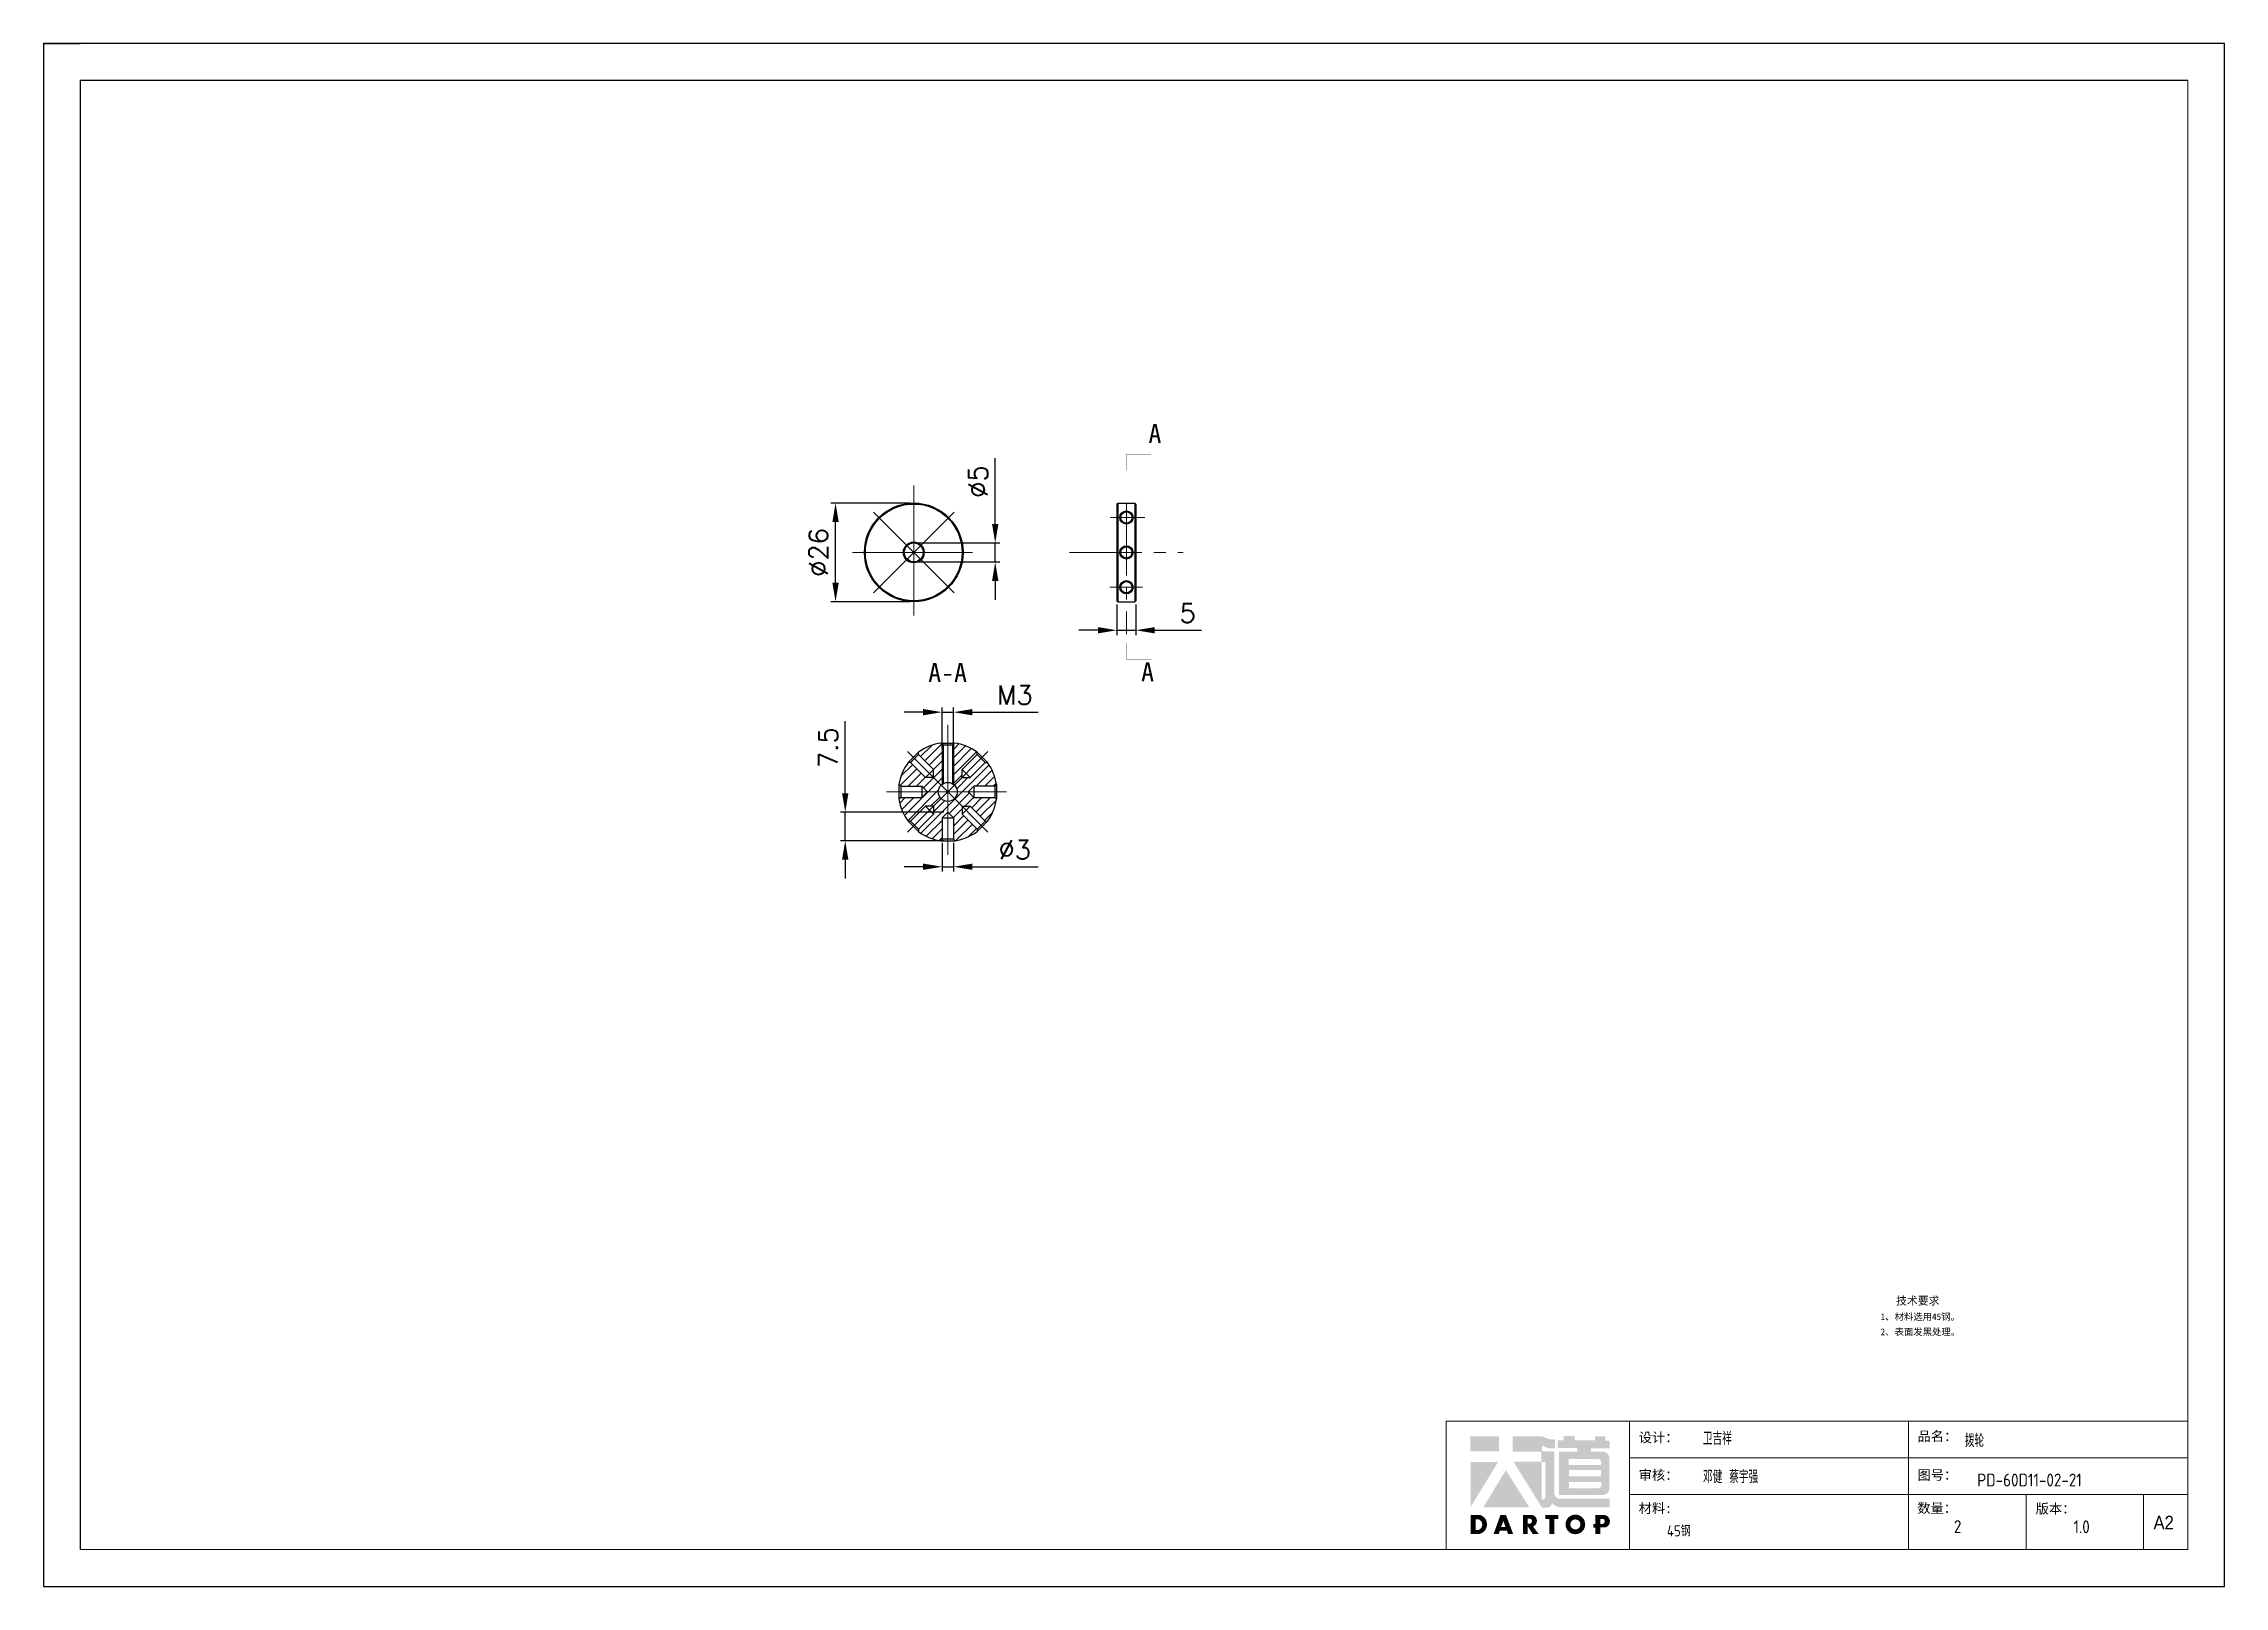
# Model space of a CAD drawing. Header units: millimetres. Extents: x -30327 to 34858, y 4015 to 75103.
# Drawn here: x 21978 to 22553, y 52753 to 53159 of the extents above; entities that cross this region are included whole.
import ezdxf

# ---------------------------------------------------------------- set-up
doc = ezdxf.new("R2010")
doc.units = ezdxf.units.MM
doc.linetypes.add('CENTER2', pattern=[28.575, 19.05, -3.175, 3.175, -3.175])
doc.layers.add('A-TITLEBLOCK', color=7, linetype='Continuous', lineweight=18)
doc.layers.add('cen', color=1, linetype='CENTER2', lineweight=9)
for name, color, linetype in [('print', 30, 'Continuous'), ('red', 1, 'CENTER2'), ('yellow', 2, 'Continuous')]:
    doc.layers.add(name, color=color, linetype=linetype)
doc.styles.add('GB', font='GBENOR.SHX', dxfattribs={"bigfont": 'gbcbig.shx'})
doc.styles.add('HZ', font='')
doc.styles.add('SLDTEXTSTYLE0', font='simfang.ttf', dxfattribs={"bigfont": 'bigfont'})
doc.styles.add('SLDTEXTSTYLE1', font='Gothic.ttf', dxfattribs={"width": 0.913})
doc.styles.get("Standard").update_dxf_attribs({"font": 'txt', "bigfont": 'gbcbig.shx'})
doc.styles.get('HZ').set_extended_font_data('SimSun')
doc.dimstyles.new('small', dxfattribs={"dimtxt": 5, "dimasz": 5, "dimexe": 1.25, "dimexo": 1, "dimgap": 2, "dimtad": 1, "dimtxsty": 'Standard', "dimcen": 2.5, "dimadec": 0, "dimazin": 0, "dimtfac": 1, "dimtmove": 0, "dimatfit": 3, "dimfxl": 0, "dimarcsym": 0})

msp = doc.modelspace()

# ---------------------------------------------------------------- texts
at = {"layer": 'yellow', "style": 'HZ'}
for s, height, p in [('A', 5, (22268.979, 53053.9065)), ('A', 5, (22267.0443, 52991.1091)), ('1、材料选用45钢。', 1.764, (22461.9569, 52822.8653)), ('技术要求', 2.1, (22466.0134, 52826.9068)), ('2、表面发黑处理。', 1.764, (22461.9569, 52818.8776))]:
    msp.add_text(s, height=height, dxfattribs=at).set_placement(p)
at = {"layer": 'yellow', "lineweight": 9, "style": 'HZ'}
msp.add_text('A-A', height=5, dxfattribs=at).set_placement((22210.9338, 52990.9279))

# ---------------------------------------------------------------- blocks, each defined once
blk = doc.blocks.new('*D1344')
at = {"layer": 'Defpoints', "color": 0}
for p in [(22217.57, 52983.01), (22214.57, 52972.47), (22217.57, 52973.22)]:
    blk.add_point(p, dxfattribs=at)
at = {"layer": 'yellow', "color": 0, "lineweight": -2}
for p, q in [((22209.57, 52983.01), (22204.57, 52983.01)), ((22214.57, 52973.47), (22214.57, 52984.26)), ((22214.57, 52983.01), (22217.57, 52983.01)), ((22217.57, 52974.22), (22217.57, 52984.26)), ((22222.57, 52983.01), (22239.9, 52983.01))]:
    blk.add_line(p, q, dxfattribs=at)
at = {"layer": 'yellow', "color": 0}
for points in [[(22209.57, 52983.84), (22209.57, 52982.18), (22214.57, 52983.01)], [(22222.57, 52983.84), (22222.57, 52982.18), (22217.57, 52983.01)]]:
    blk.add_solid(points, dxfattribs=at)
at = {"layer": 'yellow', "color": 0, "lineweight": 9, "insert": (22233.74, 52987.51), "char_height": 5, "attachment_point": 5}
blk.add_mtext('M3', dxfattribs=at)
blk = doc.blocks.new('*D1345')
at = {"layer": 'Defpoints', "color": 0}
for p in [(22189.05, 52956.67), (22216.07, 52956.67), (22216.07, 52949.15)]:
    blk.add_point(p, dxfattribs=at)
at = {"layer": 'yellow', "color": 0, "lineweight": -2}
for p, q in [((22189.05, 52961.67), (22189.05, 52980.67)), ((22215.07, 52956.67), (22187.8, 52956.67)), ((22189.05, 52949.15), (22189.05, 52956.67)), ((22215.07, 52949.15), (22187.8, 52949.15)), ((22189.05, 52944.15), (22189.05, 52939.15))]:
    blk.add_line(p, q, dxfattribs=at)
at = {"layer": 'yellow', "color": 0}
for points in [[(22188.21, 52961.67), (22189.88, 52961.67), (22189.05, 52956.67)], [(22188.21, 52944.15), (22189.88, 52944.15), (22189.05, 52949.15)]]:
    blk.add_solid(points, dxfattribs=at)
at = {"layer": 'yellow', "color": 0, "lineweight": 9, "insert": (22184.55, 52973.67), "char_height": 5, "attachment_point": 5, "rotation": 90}
blk.add_mtext('7.5', dxfattribs=at)
blk = doc.blocks.new('*D1346')
at = {"layer": 'Defpoints', "color": 0}
for p in [(22214.57, 52949.59), (22217.57, 52949.59), (22217.57, 52942.29)]:
    blk.add_point(p, dxfattribs=at)
at = {"layer": 'yellow', "color": 0, "lineweight": -2}
for p, q in [((22214.57, 52948.59), (22214.57, 52941.04)), ((22217.57, 52948.59), (22217.57, 52941.04)), ((22209.57, 52942.29), (22204.57, 52942.29)), ((22214.57, 52942.29), (22217.57, 52942.29)), ((22222.57, 52942.29), (22239.9, 52942.29))]:
    blk.add_line(p, q, dxfattribs=at)
at = {"layer": 'yellow', "color": 0}
for points in [[(22209.57, 52943.12), (22209.57, 52941.46), (22214.57, 52942.29)], [(22222.57, 52943.12), (22222.57, 52941.46), (22217.57, 52942.29)]]:
    blk.add_solid(points, dxfattribs=at)
at = {"layer": 'yellow', "color": 0, "lineweight": 9, "insert": (22233.74, 52946.79), "char_height": 5, "attachment_point": 5}
blk.add_mtext('%%c3', dxfattribs=at)
blk = doc.blocks.new('*D1347')
at = {"layer": 'Defpoints', "color": 0}
for p in [(22186.5, 53038.1), (22207.11, 53038.1), (22207.11, 53012.1)]:
    blk.add_point(p, dxfattribs=at)
at = {"layer": 'yellow', "color": 0, "lineweight": -2}
for p, q in [((22206.11, 53038.1), (22185.25, 53038.1)), ((22186.5, 53017.1), (22186.5, 53033.1)), ((22206.11, 53012.1), (22185.25, 53012.1))]:
    blk.add_line(p, q, dxfattribs=at)
at = {"layer": 'yellow', "color": 0}
for points in [[(22185.66, 53033.1), (22187.33, 53033.1), (22186.5, 53038.1)], [(22185.66, 53017.1), (22187.33, 53017.1), (22186.5, 53012.1)]]:
    blk.add_solid(points, dxfattribs=at)
at = {"layer": 'yellow', "color": 0, "lineweight": 9, "insert": (22182, 53025.1), "char_height": 5, "attachment_point": 5, "rotation": 90}
blk.add_mtext('%%C26', dxfattribs=at)
blk = doc.blocks.new('*D1348')
at = {"layer": 'Defpoints', "color": 0}
for p in [(22260.65, 53012.35), (22265.65, 53012.35), (22265.65, 53004.59)]:
    blk.add_point(p, dxfattribs=at)
at = {"layer": 'yellow', "color": 0, "lineweight": -2}
for p, q in [((22260.65, 53011.35), (22260.65, 53003.34)), ((22265.65, 53011.35), (22265.65, 53003.34)), ((22255.65, 53004.59), (22250.65, 53004.59)), ((22260.65, 53004.59), (22265.65, 53004.59)), ((22270.65, 53004.59), (22282.99, 53004.59))]:
    blk.add_line(p, q, dxfattribs=at)
at = {"layer": 'yellow', "color": 0}
for points in [[(22255.65, 53005.43), (22255.65, 53003.76), (22260.65, 53004.59)], [(22270.65, 53005.43), (22270.65, 53003.76), (22265.65, 53004.59)]]:
    blk.add_solid(points, dxfattribs=at)
at = {"layer": 'yellow', "color": 0, "lineweight": 9, "insert": (22279.32, 53009.09), "char_height": 5, "attachment_point": 5}
blk.add_mtext('5', dxfattribs=at)
blk = doc.blocks.new('*D1349')
at = {"color": 0, "lineweight": -2}
for p, q in [((22228.58, 53032.6), (22228.58, 53049.93)), ((22208.11, 53027.6), (22229.83, 53027.6)), ((22228.58, 53022.6), (22228.58, 53027.6)), ((22208.11, 53022.6), (22229.83, 53022.6)), ((22228.58, 53017.6), (22228.58, 53012.6))]:
    blk.add_line(p, q, dxfattribs=at)
at = {"color": 0}
for points in [[(22227.75, 53032.6), (22229.42, 53032.6), (22228.58, 53027.6)], [(22227.75, 53017.6), (22229.42, 53017.6), (22228.58, 53022.6)]]:
    blk.add_solid(points, dxfattribs=at)
at = {"layer": 'Defpoints', "color": 0}
for p in [(22207.11, 53027.6), (22207.11, 53022.6), (22228.58, 53022.6)]:
    blk.add_point(p, dxfattribs=at)
at = {"color": 0, "insert": (22224.08, 53043.77), "char_height": 5, "attachment_point": 5, "rotation": 90}
blk.add_mtext('%%C5', dxfattribs=at)
blk = doc.blocks.new('Dartop Logo')
at = {"true_color": 0xc40018}
h = blk.add_hatch(color=12, dxfattribs=at)
h.set_gradient(color1=(196, 0, 24), color2=(196, 0, 24), tint=1)
h.paths.add_polyline_path([(30.39, -3.87), (33.08, -5.04), (35.99, -5.04), (35.99, -1.19), (33.59, -1.19), (30.46, 0.05), (17.94, 0.05), (17.94, -6.46), (30.12, -6.46), (30.12, -6.59), (30.12, -10.75), (18.31, -10.75), (30.46, -30.31), (32.87, -30.31, 0.279375), (34.63, -28.6), (34.63, -28.51), (34.84, -28.51, 0.143145), (38.15, -30.2), (59.27, -30.2), (59.27, -26.49), (38.06, -26.49, -0.414214), (35.75, -24.18), (35.75, -6.26), (30.39, -6.26)])
h.paths.add_polyline_path([(30.25, -10.84), (31.8, -10.84), (31.8, -26.02, -0.088936), (30.9, -26.94), (30.24, -26.94)], flags=16)
h = blk.add_hatch(color=12, dxfattribs=at)
h.set_gradient(color1=(196, 0, 24), color2=(196, 0, 24), tint=1)
h.paths.add_polyline_path([(59.24, -1.73), (57.36, -1.73), (57.36, 0.06), (53.06, 0.06), (53.06, -1.64), (44.29, -1.64), (44.29, 0.15), (39.7, 0.15), (39.7, -1.67), (37.16, -1.67), (37.16, -4.97), (45.54, -4.97), (45.54, -6.42), (37.73, -6.42), (37.73, -24.88), (56.26, -24.88, 0.414214), (59.15, -21.99), (59.15, -9.35, 0.414214), (56.26, -6.46), (51.36, -6.46), (51.36, -5.03), (59.24, -5.03)])
h.paths.add_polyline_path([(54.21, -9.59, -0.414214), (55.66, -11.04), (55.66, -12.1), (41.79, -12.1), (41.79, -9.59)], flags=16)
h.paths.add_polyline_path([(55.57, -14.33), (55.57, -17.01), (41.88, -17.01), (41.88, -14.33)], flags=16)
h.paths.add_polyline_path([(55.75, -19.43), (55.75, -20.57, -0.414214), (54.3, -22.02), (41.88, -22.02), (41.88, -19.43)], flags=16)
h = blk.add_hatch(color=12, dxfattribs=at)
h.set_gradient(color1=(196, 0, 24), color2=(196, 0, 24), tint=1)
h.paths.add_polyline_path([(12.18, 0), (0, 0), (0, -6.37), (12.18, -6.37)])
h = blk.add_hatch(color=12, dxfattribs=at)
h.set_gradient(color1=(196, 0, 24), color2=(196, 0, 24), tint=1)
h.paths.add_polyline_path([(11.79, -10.83), (0.03, -10.83), (0.03, -30.03)])
h = blk.add_hatch(color=12, dxfattribs=at)
h.set_gradient(color1=(196, 0, 24), color2=(196, 0, 24), tint=1)
h.paths.add_polyline_path([(15.05, -14.31), (5.44, -30.15), (25.01, -30.15)])
at = {"true_color": 0x646464}
h = blk.add_hatch(color=251, dxfattribs=at)
h.set_gradient(color1=(100, 100, 100), color2=(100, 100, 100), tint=1)
h.paths.add_polyline_path([(4.15, -33.43), (0.11, -33.43), (0.11, -41.5), (3.51, -41.5, 0.793016)])
h.paths.add_polyline_path([(3.57, -39.73), (2.16, -39.73), (2.16, -35.19), (3.42, -35.19, -0.671361)], flags=16)
h = blk.add_hatch(color=251, dxfattribs=at)
h.set_gradient(color1=(100, 100, 100), color2=(100, 100, 100), tint=1)
h.paths.add_polyline_path([(15.08, -33.36), (12.78, -33.36), (9.82, -41.51), (12, -41.51), (12.51, -40.06), (15.46, -40.06), (15.99, -41.52), (18.19, -41.52)])
h.paths.add_polyline_path([(14.9, -38.51), (13.07, -38.51), (13.97, -35.95)], flags=16)
h = blk.add_hatch(color=251, dxfattribs=at)
h.set_gradient(color1=(100, 100, 100), color2=(100, 100, 100), tint=1)
h.paths.add_polyline_path([(26.27, -33.36), (22.3, -33.36), (22.3, -41.51), (24.4, -41.51), (24.4, -38.28), (26.55, -41.54), (29.09, -41.54), (26.61, -38.3, 0.744055)])
h.paths.add_polyline_path([(24.38, -37.08), (24.38, -34.94), (25.32, -34.94, -0.796809), (25.3, -37.08)], flags=16)
h = blk.add_hatch(color=251, dxfattribs=at)
h.set_gradient(color1=(100, 100, 100), color2=(100, 100, 100), tint=1)
h.paths.add_polyline_path([(37.44, -33.4), (31.88, -33.4), (31.88, -35.16), (33.61, -35.16), (33.61, -41.52), (35.69, -41.52), (35.69, -35.16), (37.44, -35.16)])
h = blk.add_hatch(color=251, dxfattribs=at)
h.set_gradient(color1=(100, 100, 100), color2=(100, 100, 100), tint=1)
h.paths.add_polyline_path([(40.46, -37.41, 1), (48.83, -37.41, 1)])
h.paths.add_polyline_path([(46.8, -37.41, -1), (42.5, -37.41, -1)], flags=16)
h = blk.add_hatch(color=251, dxfattribs=at)
h.set_gradient(color1=(100, 100, 100), color2=(100, 100, 100), tint=1)
h.paths.add_polyline_path([(56.85, -33.38), (56.73, -33.38), (53.19, -33.38), (53.19, -37.19), (52.26, -37.19), (52.26, -38.73), (53.18, -38.73), (53.18, -41.5), (55.24, -41.5), (55.24, -38.72), (57.51, -38.72, 0.812304)])
h.paths.add_polyline_path([(55.21, -37.18), (55.21, -35.05), (56.39, -35.05, -0.778213), (56.27, -37.18)], flags=16)
blk = doc.blocks.new('DT-A2-TITLE')
for p, q in [((594, 420), (0, 420)), ((0, 420), (0, 420)), ((0, 420), (0, 0)), ((0, 420), (10, 420)), ((594, 0), (594, 420)), ((10, 410), (10, 10)), ((584, 410), (10, 410))]:
    blk.add_line(p, q)
at = {"layer": 'A-TITLEBLOCK', "color": 7}
for p, q in [((584, 410), (584, 10)), ((594, 0), (594, 297)), ((382, 10), (382, 45)), ((584, 45), (382, 45)), ((432, 45), (432, 10)), ((508, 45), (508, 10)), ((584, 35), (432, 35)), ((432, 25), (584.08, 25)), ((540, 10), (540, 25)), ((572, 10), (572, 25)), ((10, 10), (584, 10)), ((0, 0), (594, 0))]:
    blk.add_line(p, q, dxfattribs=at)
at = {"layer": 'A-TITLEBLOCK', "xscale": 0.6400000000000001, "yscale": 0.6400000000000001, "zscale": 0.6400000000000001}
blk.add_blockref('Dartop Logo', (388.65, 40.81), dxfattribs=at)
at = {"style": 'GB'}
for tag, p, height in [('#设计', (451.96, 38.52), 3.5), ('#品名', (523.32, 37.95), 3.5), ('#审核', (451.99, 28.1), 3.5), ('#图号', (526.67, 27.2), 3.5), ('#数量', (520.33, 14.51), 3.5), ('#版本', (552.92, 14.47), 3.5), ('#材料说明', (442.15, 13.59), 3)]:
    blk.add_attdef(tag, p, '', height=height, dxfattribs=at)
at = {"layer": 'A-TITLEBLOCK', "color": 7, "attachment_point": 1}
for s, insert, char_height, style in [('设计：', (434.47, 41.87), 2.646, 'SLDTEXTSTYLE0'), ('品名：', (510.43, 42.19), 2.646, 'SLDTEXTSTYLE0'), ('审核：', (434.47, 31.64), 2.646, 'SLDTEXTSTYLE0'), ('图号：', (510.4, 31.66), 2.646, 'SLDTEXTSTYLE0'), ('材料:', (434.47, 22.62), 2.646, 'SLDTEXTSTYLE0'), ('数量：', (510.35, 22.64), 2.646, 'SLDTEXTSTYLE0'), ('版本：', (542.59, 22.48), 2.646, 'SLDTEXTSTYLE0'), ('A2', (574.7, 19.21), 3.704, 'SLDTEXTSTYLE1')]:
    blk.add_mtext(s, dxfattribs=dict(at, insert=insert, char_height=char_height, style=style))

# ---------------------------------------------------------------- dimensions: what is measured, and where the dimension line sits
dim = msp.add_linear_dim(base=(22228.5824, 53022.6012), p1=(22207.1124, 53027.6012), p2=(22207.1124, 53022.6012), angle=90, text='%%C<>', dimstyle='small')
dim.commit()
dim.dimension.update_dxf_attribs({"geometry": '*D1349', "text_midpoint": (22228.5824, 53043.7679), "dimtype": 160})
at = {"layer": 'yellow', "lineweight": 9}
for base, p1, p2, text, picture, middle in [((22186.4968, 53038.1012), (22207.1124, 53012.1012), (22207.1124, 53038.1012), '%%C26', '*D1347', (22181.9968, 53025.1012)), ((22189.047, 52956.6671), (22216.071, 52949.1507), (22216.071, 52956.6671), '7.5', '*D1345', (22184.547, 52973.6671))]:
    dim = msp.add_linear_dim(base=base, p1=p1, p2=p2, angle=90, text=text, dimstyle='small', dxfattribs=at)
    dim.commit()
    dim.dimension.update_dxf_attribs({"geometry": picture, "text_midpoint": middle})
dim = msp.add_linear_dim(base=(22265.6539, 53004.5928), p1=(22260.6539, 53012.3512), p2=(22265.6539, 53012.3512), dimstyle='small', dxfattribs=at)
dim.commit()
dim.dimension.update_dxf_attribs({"geometry": '*D1348', "text_midpoint": (22279.3206, 53009.0928)})
for base, p1, p2, text, picture, middle in [((22217.571, 52983.0111), (22214.571, 52972.4658), (22217.571, 52973.2208), 'M3', '*D1344', (22233.7377, 52987.5111)), ((22217.571, 52942.2894), (22214.571, 52949.5948), (22217.571, 52949.5948), '%%c3', '*D1346', (22233.7377, 52946.7894))]:
    dim = msp.add_linear_dim(base=base, p1=p1, p2=p2, text=text, dimstyle='small', dxfattribs=at)
    dim.commit()
    dim.dimension.update_dxf_attribs({"geometry": picture, "text_midpoint": middle})

# ---------------------------------------------------------------- hatches: boundary and pattern name
at = {"layer": 'yellow', "lineweight": 9}
h = msp.add_hatch(dxfattribs=at)
h.set_pattern_fill('ANSI31', color=256, scale=0.5, style=0)
h.set_pattern_definition([(45, (18966.3143, 54396.1873), (-1.122532, 1.122532), [])])
h.paths.add_polyline_path([(22216.071, 52959.5045, -0.19891237), (22214.3033, 52960.2368), (22212.2969, 52958.2304), (22212.2969, 52956.1091), (22208.3567, 52952.1689), (22208.3567, 52951.5408, 0.12189198), (22214.1269, 52949.1507), (22214.571, 52949.5948), (22214.571, 52955.1671), (22216.071, 52956.6671)])
h.paths.add_polyline_path([(22219.8452, 52958.2304), (22217.8388, 52960.2368, -0.19891237), (22216.071, 52959.5045), (22216.071, 52956.6671), (22217.571, 52955.1671), (22217.571, 52949.5948), (22218.0152, 52949.1507, 0.12189198), (22223.7854, 52951.5408), (22223.7854, 52952.1689), (22219.8452, 52956.1091)])
h.paths.add_polyline_path([(22228.9249, 52960.0604), (22228.4807, 52960.5045), (22222.9084, 52960.5045), (22221.4084, 52962.0045), (22218.571, 52962.0045, -0.19891237), (22217.8388, 52960.2368), (22219.8452, 52958.2304), (22221.9665, 52958.2304), (22225.9067, 52954.2902), (22226.5348, 52954.2902, 0.12189198)])
h.paths.add_polyline_path([(22226.5348, 52969.7188), (22225.9067, 52969.7188), (22221.9665, 52965.7786), (22219.8452, 52965.7786), (22217.8388, 52963.7723, -0.19891237), (22218.571, 52962.0045), (22221.4084, 52962.0045), (22222.9084, 52963.5045), (22228.4807, 52963.5045), (22228.9249, 52963.9487, 0.12189198)])
h.paths.add_polyline_path([(22219.8452, 52967.8999), (22223.7854, 52971.8401), (22223.7854, 52972.4682, 0.12626861), (22217.7933, 52974.8899), (22217.571, 52974.6677), (22217.571, 52964.0045, -0.03548915), (22217.8388, 52963.7723), (22219.8452, 52965.7786)])
h.paths.add_polyline_path([(22214.571, 52974.6677), (22214.3488, 52974.8899, 0.12626861), (22208.3567, 52972.4682), (22208.3567, 52971.8401), (22212.2969, 52967.8999), (22212.2969, 52965.7786), (22214.3033, 52963.7723, -0.03548915), (22214.571, 52964.0045)])
h.paths.add_polyline_path([(22206.2354, 52969.7188), (22205.6073, 52969.7188, 0.12189198), (22203.2172, 52963.9487), (22203.6614, 52963.5045), (22209.2337, 52963.5045), (22210.7337, 52962.0045), (22213.571, 52962.0045, -0.19891237), (22214.3033, 52963.7723), (22212.2969, 52965.7786), (22210.1756, 52965.7786)])
h.paths.add_polyline_path([(22214.3033, 52960.2368, -0.19891237), (22213.571, 52962.0045), (22210.7337, 52962.0045), (22209.2337, 52960.5045), (22203.6614, 52960.5045), (22203.2172, 52960.0604, 0.12189198), (22205.6073, 52954.2902), (22206.2354, 52954.2902), (22210.1756, 52958.2304), (22212.2969, 52958.2304)])

# ---------------------------------------------------------------- linework, layer by layer
for p, q in [((22260.6539, 53037.8512), (22260.9039, 53038.1012)), ((22260.6539, 53037.8512), (22260.6539, 53012.3512)), ((22260.9039, 53038.1012), (22260.9039, 53012.1012)), ((22260.9039, 53038.1012), (22265.4039, 53038.1012)), ((22265.4039, 53038.1012), (22265.4039, 53012.1012)), ((22265.4039, 53038.1012), (22265.6539, 53037.8512)), ((22265.6539, 53037.8512), (22265.6539, 53012.3512)), ((22260.6539, 53012.3512), (22260.9039, 53012.1012)), ((22260.9039, 53012.1012), (22265.4039, 53012.1012)), ((22265.6539, 53012.3512), (22265.4039, 53012.1012)), ((22214.3488, 52974.8899), (22217.7933, 52974.8899)), ((22214.3488, 52974.8899), (22214.821, 52974.4177)), ((22214.571, 52974.6677), (22214.571, 52964.0045)), ((22214.821, 52974.4177), (22214.821, 52964.1696)), ((22214.821, 52974.4177), (22217.321, 52974.4177)), ((22217.321, 52974.4177), (22217.7933, 52974.8899)), ((22217.321, 52974.4177), (22217.321, 52964.1696)), ((22217.571, 52974.6677), (22217.571, 52964.0045)), ((22208.3567, 52972.4682), (22205.6073, 52969.7188)), ((22206.2354, 52969.7188), (22205.6073, 52969.7188)), ((22206.2354, 52969.7188), (22208.3567, 52971.8401)), ((22206.2354, 52969.7188), (22210.1756, 52965.7786)), ((22208.3567, 52971.8401), (22208.3567, 52972.4682)), ((22212.2969, 52967.8999), (22208.3567, 52971.8401)), ((22219.8452, 52967.8999), (22223.7854, 52971.8401)), ((22221.9665, 52965.7786), (22225.9067, 52969.7188)), ((22223.7854, 52972.4682), (22226.5348, 52969.7188)), ((22223.7854, 52971.8401), (22223.7854, 52972.4682)), ((22223.7854, 52971.8401), (22225.9067, 52969.7188)), ((22225.9067, 52969.7188), (22226.5348, 52969.7188)), ((22203.2172, 52963.9487), (22203.2172, 52960.0604)), ((22203.6614, 52963.5045), (22203.2172, 52963.9487)), ((22203.6614, 52963.5045), (22203.6614, 52960.5045)), ((22203.6614, 52963.5045), (22209.2337, 52963.5045)), ((22209.2337, 52963.5045), (22209.2337, 52960.5045)), ((22210.7337, 52962.0045), (22209.2337, 52963.5045)), ((22210.1756, 52965.7786), (22212.2969, 52967.8999)), ((22212.2969, 52965.7786), (22210.1756, 52965.7786)), ((22212.2969, 52965.7786), (22212.2969, 52967.8999)), ((22219.8452, 52967.8999), (22221.9665, 52965.7786)), ((22219.8452, 52965.7786), (22219.8452, 52967.8999)), ((22219.8452, 52965.7786), (22221.9665, 52965.7786)), ((22221.4084, 52962.0045), (22222.9084, 52963.5045)), ((22222.9084, 52963.5045), (22222.9084, 52960.5045)), ((22228.4807, 52963.5045), (22222.9084, 52963.5045)), ((22228.4807, 52963.5045), (22228.9249, 52963.9487)), ((22228.4807, 52963.5045), (22228.4807, 52960.5045)), ((22228.9249, 52963.9487), (22228.9249, 52960.0604)), ((22203.6614, 52960.5045), (22203.2172, 52960.0604)), ((22203.6614, 52960.5045), (22209.2337, 52960.5045)), ((22206.2354, 52954.2902), (22210.1756, 52958.2304)), ((22210.7337, 52962.0045), (22209.2337, 52960.5045)), ((22212.2969, 52958.2304), (22210.1756, 52958.2304)), ((22210.1756, 52958.2304), (22212.2969, 52956.1091)), ((22212.2969, 52958.2304), (22212.2969, 52956.1091)), ((22216.071, 52956.6671), (22214.571, 52955.1671)), ((22216.071, 52956.6671), (22217.571, 52955.1671)), ((22219.8452, 52958.2304), (22221.9665, 52958.2304)), ((22219.8452, 52956.1091), (22221.9665, 52958.2304)), ((22219.8452, 52958.2304), (22219.8452, 52956.1091)), ((22221.4084, 52962.0045), (22222.9084, 52960.5045)), ((22225.9067, 52954.2902), (22221.9665, 52958.2304)), ((22222.9084, 52960.5045), (22228.4807, 52960.5045)), ((22228.4807, 52960.5045), (22228.9249, 52960.0604)), ((22205.6073, 52954.2902), (22208.3567, 52951.5408)), ((22206.2354, 52954.2902), (22205.6073, 52954.2902)), ((22206.2354, 52954.2902), (22208.3567, 52952.1689)), ((22212.2969, 52956.1091), (22208.3567, 52952.1689)), ((22208.3567, 52952.1689), (22208.3567, 52951.5408)), ((22214.571, 52955.1671), (22214.571, 52949.5948)), ((22214.571, 52955.1671), (22217.571, 52955.1671)), ((22217.571, 52955.1671), (22217.571, 52949.5948)), ((22219.8452, 52956.1091), (22223.7854, 52952.1689)), ((22223.7854, 52952.1689), (22225.9067, 52954.2902)), ((22226.5348, 52954.2902), (22223.7854, 52951.5408)), ((22223.7854, 52952.1689), (22223.7854, 52951.5408)), ((22225.9067, 52954.2902), (22226.5348, 52954.2902)), ((22214.571, 52949.5948), (22214.1269, 52949.1507)), ((22214.1269, 52949.1507), (22218.0152, 52949.1507)), ((22217.571, 52949.5948), (22214.571, 52949.5948)), ((22217.571, 52949.5948), (22218.0152, 52949.1507))]:
    msp.add_line(p, q)
for centre, radius in [((22207.1124, 53025.1012), 13), ((22207.1124, 53025.1012), 12.75), ((22263.1539, 53034.2936), 1.75), ((22263.1539, 53034.2936), 1.5), ((22207.1124, 53025.1012), 2.75), ((22207.1124, 53025.1012), 2.5), ((22263.1539, 53025.1012), 1.75), ((22263.1539, 53025.1012), 1.5), ((22263.1539, 53015.9088), 1.75), ((22263.1539, 53015.9088), 1.5), ((22216.071, 52962.0045), 2.5)]:
    msp.add_circle(centre, radius)
for start, end in [(97.6129345, 126.3992262), (53.6007738, 82.3870655), (143.6007738, 171.3992262), (8.6007738, 36.3992262), (188.6007738, 216.3992262), (323.6007738, 351.3992262), (233.6007738, 261.3992262), (278.6007738, 306.3992262)]:
    msp.add_arc((22216.071, 52962.0045), 13, start, end)
at = {"layer": 'cen', "lineweight": 9}
for p, q in [((22263.1539, 53038.1012), (22263.1539, 53003.5183)), ((22207.1124, 53025.1012), (22196.5058, 53035.7078)), ((22207.1124, 53025.1012), (22217.719, 53035.7078)), ((22207.1124, 53025.1012), (22196.5058, 53014.4946)), ((22207.1124, 53025.1012), (22217.719, 53014.4946)), ((22216.071, 52962.0045), (22205.4644, 52972.6111)), ((22216.071, 52962.0045), (22226.6777, 52972.6111)), ((22216.071, 52962.0045), (22205.4644, 52951.3979)), ((22216.071, 52962.0045), (22226.6777, 52951.3979))]:
    msp.add_line(p, q, dxfattribs=at)
at = {"layer": 'print'}
msp.add_lwpolyline([(21977.7596, 52752.7093), (22552.5615, 52752.7093), (22552.5615, 53159.1349), (21977.7596, 53159.1349)], close=True, dxfattribs=at)
at = {"layer": 'red', "lineweight": 9}
for p, q in [((22207.1124, 53025.1012), (22207.1124, 53042.7335)), ((22263.1539, 53034.2936), (22258.9261, 53034.2936)), ((22263.1539, 53034.2936), (22268.0233, 53034.2936)), ((22207.1124, 53025.1012), (22190.9861, 53025.1012)), ((22207.1124, 53025.1012), (22207.1124, 53008.4914)), ((22207.1124, 53025.1012), (22222.6232, 53025.1012)), ((22248.1539, 53025.1012), (22278.1539, 53025.1012)), ((22263.1539, 53015.9088), (22258.7607, 53015.9088)), ((22263.1539, 53015.9088), (22267.3617, 53015.9088)), ((22216.071, 52962.0045), (22216.071, 52979.6368)), ((22216.071, 52962.0045), (22199.9448, 52962.0045)), ((22216.071, 52962.0045), (22216.071, 52945.3946)), ((22216.071, 52962.0045), (22231.5819, 52962.0045))]:
    msp.add_line(p, q, dxfattribs=at)
at = {"layer": 'yellow'}
for points in [[(22263.1539, 53051.0083, 0.1, 0.1, 0), (22268.3096, 53051.0083, 0.5, 0, 0), (22269.8096, 53051.0083, 0, 0, 0)], [(22263.1539, 52996.8987, 0.1, 0.1, 0), (22268.3096, 52996.8987, 0.5, 0, 0), (22269.8096, 52996.8987, 0, 0, 0)]]:
    msp.add_lwpolyline(points, format="xyseb", dxfattribs=at)
at = {"layer": 'yellow', "const_width": 0.1}
for points in [[(22263.1539, 53046.6842), (22263.1539, 53051.0083)], [(22263.1539, 53001.2228), (22263.1539, 52996.8987)]]:
    msp.add_lwpolyline(points, dxfattribs=at)

# ---------------------------------------------------------------- block references
at = {"xscale": 0.9676800000000001, "yscale": 0.9676800000000001, "zscale": 0.9676800000000001}
msp.add_blockref('DT-A2-TITLE', (21977.7596, 52752.7093), dxfattribs=at).add_auto_attribs({'#设计': '卫吉祥', '#审核': '邓健 蔡宇强', '#材料说明': '45钢', '#品名': '拨轮', '#图号': 'PD-60D11-02-21', '#数量': '2', '#版本': '1.0'})

msp.set_redraw_order([(e.dxf.handle, doc.entitydb.next_handle()) for e in msp.query("TEXT MTEXT ATTDEF DIMENSION ARC_DIMENSION")])  # texts and dimensions are drawn at this point

doc.saveas('drawing.dxf')
